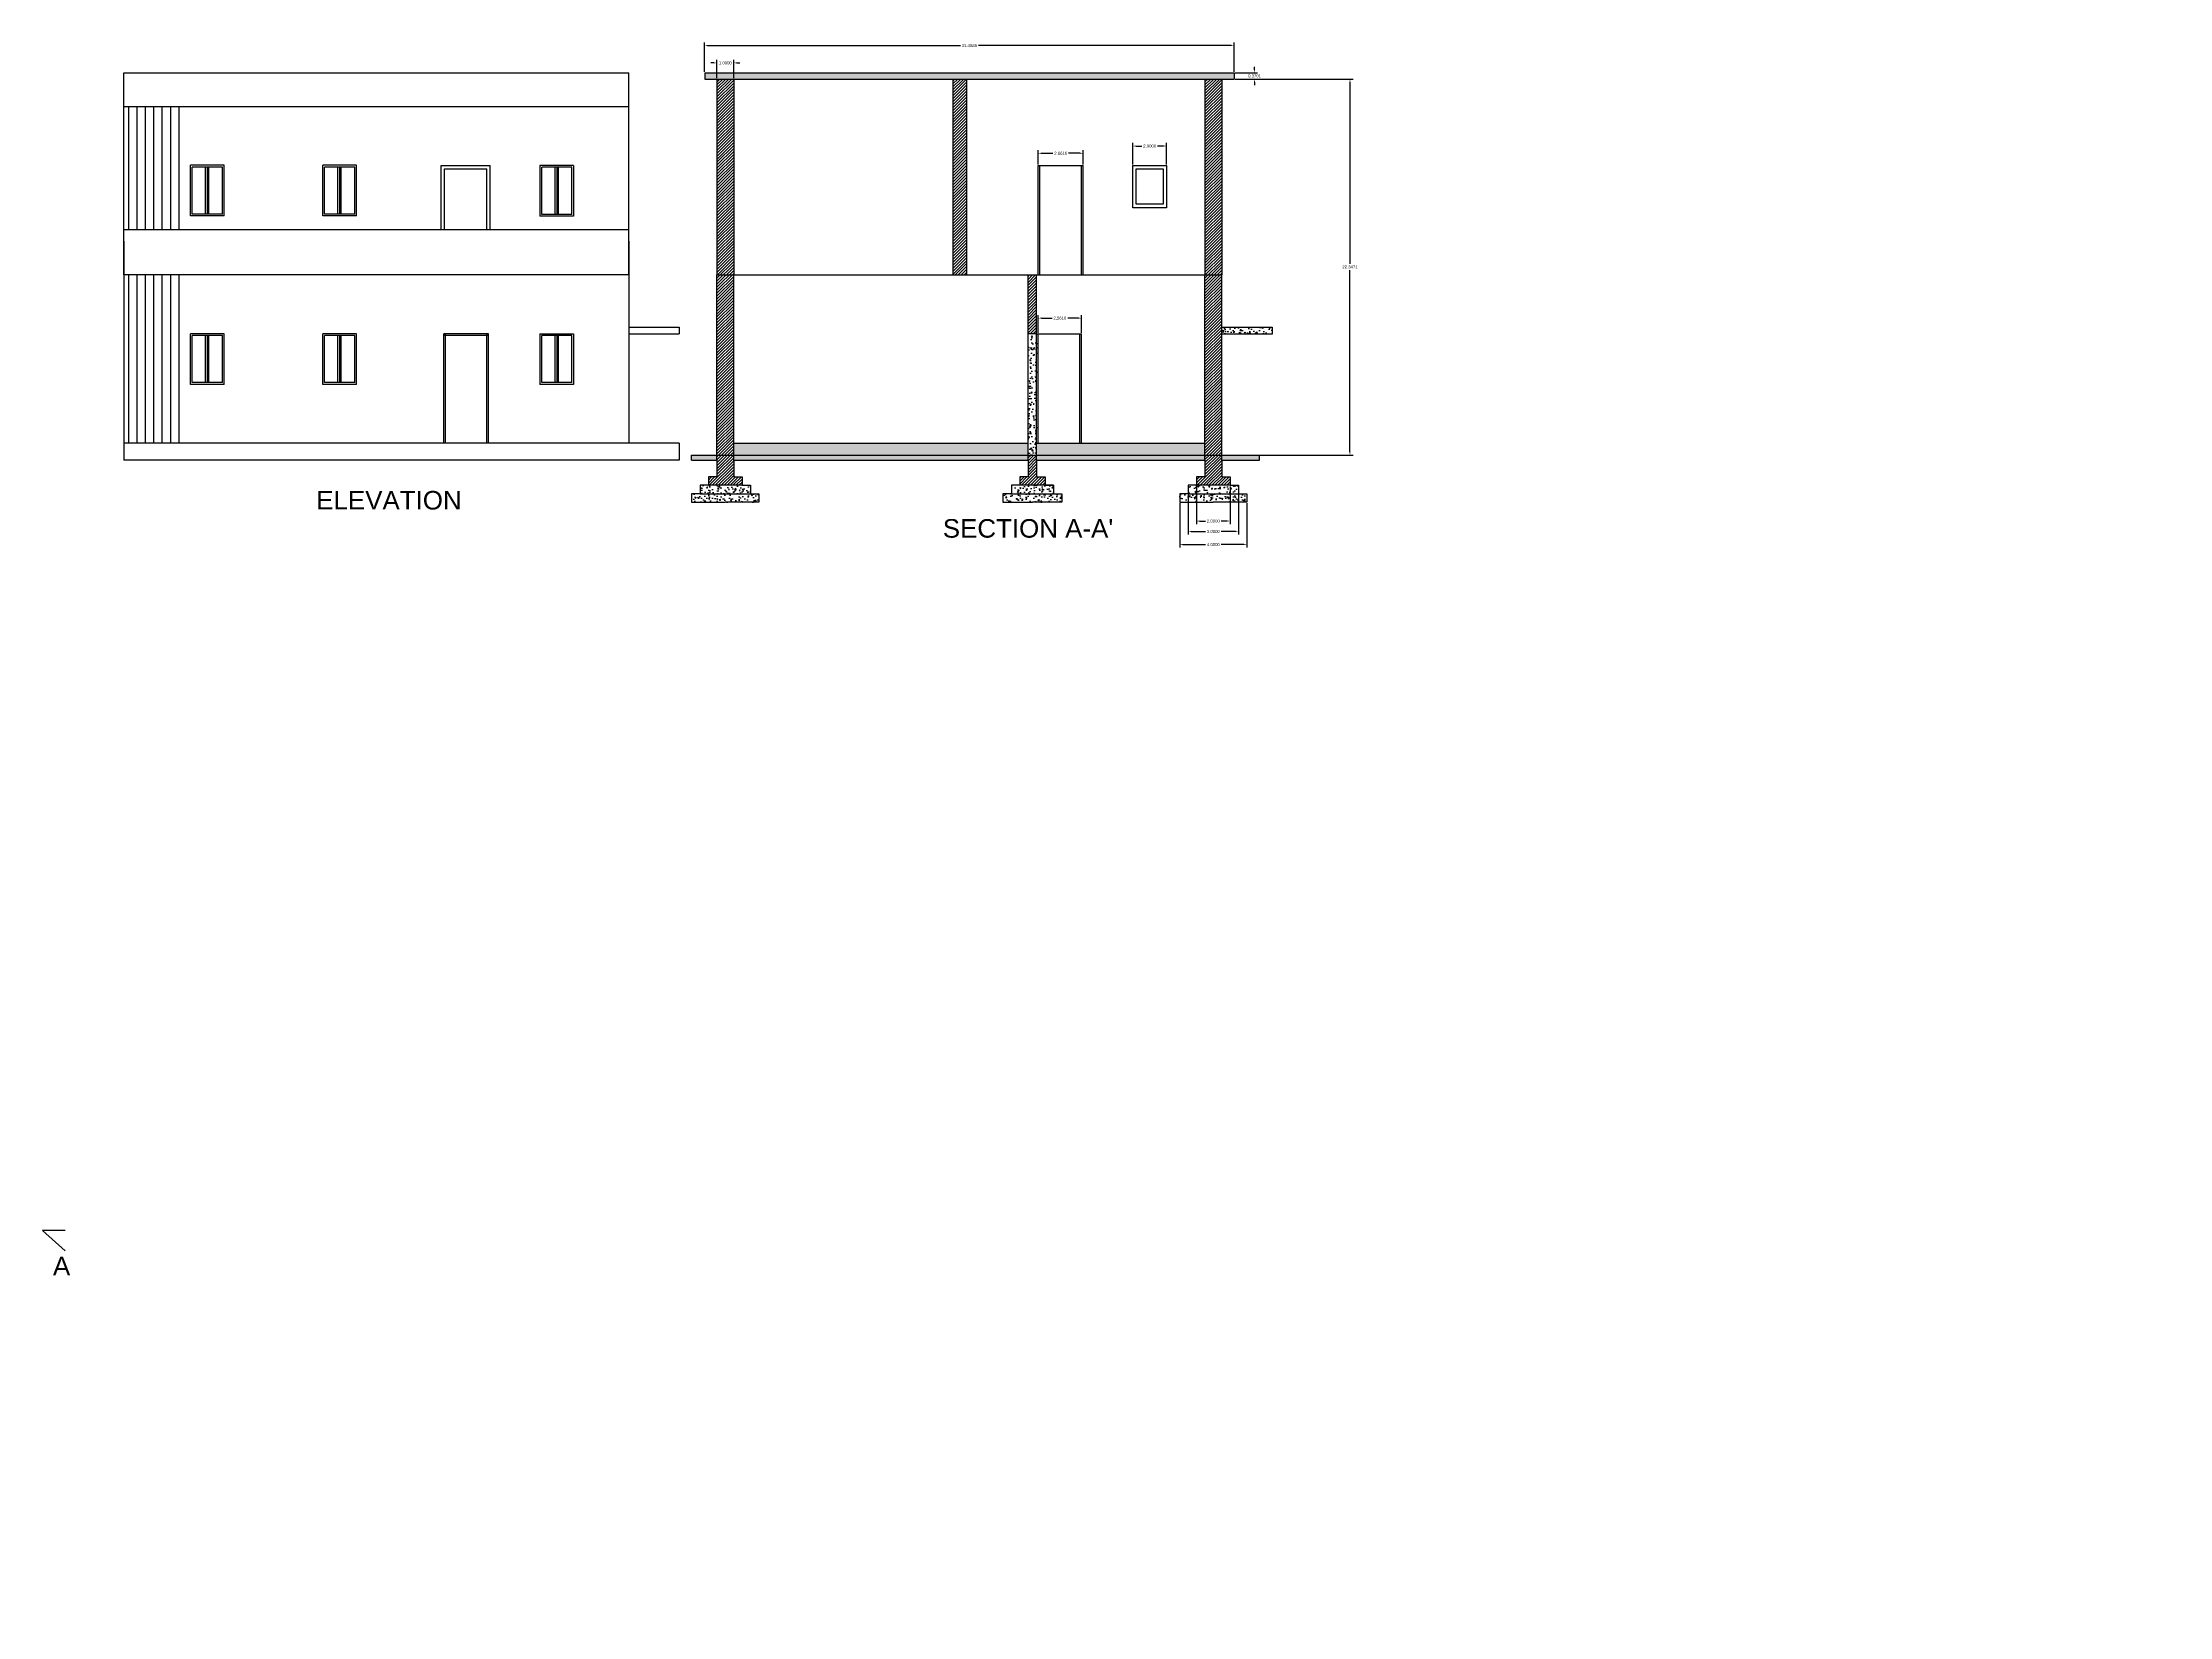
# Model space of a CAD drawing. Header units: metres. Extents: x -31 to 95, y -39 to 55.
import ezdxf

# ---------------------------------------------------------------- set-up
doc = ezdxf.new("R2010")
doc.units = ezdxf.units.M
doc.header["$MEASUREMENT"] = 0
doc.styles.get("Standard").update_dxf_attribs({"font": 'arial.ttf'})
doc.dimstyles.get("Standard").update_dxf_attribs({"dimtxt": 0.18, "dimasz": 0.18, "dimexe": 0.18, "dimexo": 0.0625, "dimgap": 0.09, "dimtad": 0, "dimtih": 1, "dimtoh": 1, "dimdec": 4, "dimzin": 0, "dimdsep": 46, "dimtxsty": 'Standard', "dimcen": 0.09, "dimadec": 0, "dimazin": 0, "dimtfac": 1, "dimtdec": 4, "dimtofl": 0, "dimtmove": 0, "dimatfit": 3, "dimfxl": 1, "dimtolj": 1, "dimtzin": 0, "dimarcsym": 0})
pattern_1 = [(45, (0, 2.59832), (-0.08838835, 0.08838835), [])]
pattern_2 = [(50, (0, 2.5983), (0.645534, -0.056477), [0.0675, -0.7425]), (355, (0, 2.5983), (-0.124876, 0.676973), [0.054, -0.594]), (100.4514, (0.0538, 2.5936), (0.520658, 0.620496), [0.057366, -0.631028]), (46.1842, (0, 2.7783), (0.960517, -0.148967), [0.10125, -1.11375]), (96.6356, (0.08, 2.7659), (0.841196, 0.876707), [0.08605, -0.946542]), (351.1842, (0, 2.7783), (0.841196, 0.876707), [0.081, -0.891]), (21, (0.09, 2.7333), (0.5372163, -0.362357), [0.0675, -0.7425]), (326, (0.09, 2.7333), (0.218984, 0.652635), [0.054, -0.594]), (71.4514, (0.13477, 2.7031), (0.7562, 0.290278), [0.057366, -0.631028]), (37.5, (0, 2.59832), (0.0109439, 0.2996045), [0, -0.5868, 0, -0.603, 0, -0.59625]), (7.5, (0, 2.59832), (0.2367626, 0.3549705), [0, -0.3438, 0, -0.5733, 0, -0.22725]), (327.5, (-0.2007, 2.59832), (0.4804402, -0.0202994), [0, -0.225, 0, -0.702, 0, -0.9315]), (317.5, (-0.2907, 2.5983), (0.5248676, 0.0900945), [0, -0.2925, 0, -0.4662, 0, -0.6615])]
pattern_3 = [(37.5, (0, 2.59832), (-0.0056694, 0.17341414), [0, -0.1368, 0, -0.153, 0, -0.14625]), (7.5, (0, 2.59832), (0.1592799, 0.2539931), [0, -0.0738, 0, -0.1233, 0, -0.04725]), (327.5, (-0.1107, 2.59832), (0.28027277, 0.0005093), [0, -0.045, 0, -0.162, 0, -0.2115]), (317.5, (-0.1107, 2.59832), (0.2705514, 0.0789908), [0, -0.0225, 0, -0.1062, 0, -0.1215])]

# ---------------------------------------------------------------- blocks, each defined once
blk = doc.blocks.new('*D11')
at = {"color": 0, "lineweight": -2, "transparency": 16777216}
for p, q in [((39.97, 53.15), (41.3, 53.15)), ((41.12, 53.33), (41.12, 53.51)), ((39.97, 52.78), (41.3, 52.78)), ((41.12, 52.6), (41.12, 52.42))]:
    blk.add_line(p, q, dxfattribs=at)
at = {"color": 0, "transparency": 16777216}
for points in [[(41.09, 53.33), (41.15, 53.33), (41.12, 53.15)], [(41.09, 52.6), (41.15, 52.6), (41.12, 52.78)]]:
    blk.add_solid(points, dxfattribs=at)
at = {"layer": 'Defpoints', "color": 0, "transparency": 16777216}
for p in [(39.9, 53.15), (39.9, 52.78), (41.12, 52.78)]:
    blk.add_point(p, dxfattribs=at)
at = {"color": 0, "transparency": 16777216, "insert": (41.12, 52.97), "char_height": 0.18, "attachment_point": 5}
blk.add_mtext('\\A1;0.3701', dxfattribs=at)
blk = doc.blocks.new('*D12')
at = {"color": 0, "lineweight": -2, "transparency": 16777216}
for p, q in [((33.89, 47.7), (33.89, 48.98)), ((34.07, 48.8), (34.43, 48.8)), ((35.71, 48.8), (35.36, 48.8)), ((35.89, 47.7), (35.89, 48.98))]:
    blk.add_line(p, q, dxfattribs=at)
at = {"color": 0, "transparency": 16777216}
for points in [[(34.07, 48.83), (34.07, 48.77), (33.89, 48.8)], [(35.71, 48.83), (35.71, 48.77), (35.89, 48.8)]]:
    blk.add_solid(points, dxfattribs=at)
at = {"layer": 'Defpoints', "color": 0, "transparency": 16777216}
for p in [(35.89, 48.8), (33.89, 47.63), (35.89, 47.63)]:
    blk.add_point(p, dxfattribs=at)
at = {"color": 0, "transparency": 16777216, "insert": (34.89, 48.8), "char_height": 0.18, "attachment_point": 5}
blk.add_mtext('\\A1;2.0000', dxfattribs=at)
blk = doc.blocks.new('*D13')
at = {"color": 0, "lineweight": -2, "transparency": 16777216}
for p, q in [((28.27, 47.7), (28.27, 48.55)), ((28.45, 48.37), (29.13, 48.37)), ((30.75, 48.37), (30.06, 48.37)), ((30.93, 47.7), (30.93, 48.55))]:
    blk.add_line(p, q, dxfattribs=at)
at = {"color": 0, "transparency": 16777216}
for points in [[(28.45, 48.4), (28.45, 48.34), (28.27, 48.37)], [(30.75, 48.4), (30.75, 48.34), (30.93, 48.37)]]:
    blk.add_solid(points, dxfattribs=at)
at = {"layer": 'Defpoints', "color": 0, "transparency": 16777216}
for p in [(30.93, 48.37), (28.27, 47.63), (30.93, 47.63)]:
    blk.add_point(p, dxfattribs=at)
at = {"color": 0, "transparency": 16777216, "insert": (29.6, 48.37), "char_height": 0.18, "attachment_point": 5}
blk.add_mtext('\\A1;2.6616', dxfattribs=at)
blk = doc.blocks.new('*D14')
at = {"color": 0, "lineweight": -2, "transparency": 16777216}
for p, q in [((28.27, 37.7), (28.27, 38.75)), ((28.45, 38.57), (29.09, 38.57)), ((30.65, 38.57), (30.02, 38.57)), ((30.83, 37.7), (30.83, 38.75))]:
    blk.add_line(p, q, dxfattribs=at)
at = {"color": 0, "transparency": 16777216}
for points in [[(28.45, 38.6), (28.45, 38.54), (28.27, 38.57)], [(30.65, 38.6), (30.65, 38.54), (30.83, 38.57)]]:
    blk.add_solid(points, dxfattribs=at)
at = {"layer": 'Defpoints', "color": 0, "transparency": 16777216}
for p in [(30.83, 38.57), (28.27, 37.63), (30.83, 37.63)]:
    blk.add_point(p, dxfattribs=at)
at = {"color": 0, "transparency": 16777216, "insert": (29.55, 38.57), "char_height": 0.18, "attachment_point": 5}
blk.add_mtext('\\A1;2.5616', dxfattribs=at)
blk = doc.blocks.new('*D15')
at = {"color": 0, "lineweight": -2, "transparency": 16777216}
for p, q in [((37.67, 28.57), (37.67, 26.33)), ((39.67, 28.57), (39.67, 26.33)), ((37.85, 26.51), (38.2, 26.51)), ((39.49, 26.51), (39.13, 26.51))]:
    blk.add_line(p, q, dxfattribs=at)
at = {"color": 0, "transparency": 16777216}
for points in [[(37.85, 26.54), (37.85, 26.48), (37.67, 26.51)], [(39.49, 26.54), (39.49, 26.48), (39.67, 26.51)]]:
    blk.add_solid(points, dxfattribs=at)
at = {"layer": 'Defpoints', "color": 0, "transparency": 16777216}
for p in [(37.67, 28.63), (39.67, 28.63), (39.67, 26.51)]:
    blk.add_point(p, dxfattribs=at)
at = {"color": 0, "transparency": 16777216, "insert": (38.67, 26.51), "char_height": 0.18, "attachment_point": 5}
blk.add_mtext('\\A1;2.0000', dxfattribs=at)
blk = doc.blocks.new('*D16')
at = {"color": 0, "lineweight": -2, "transparency": 16777216}
for p, q in [((37.17, 28.07), (37.17, 25.71)), ((40.17, 28.07), (40.17, 25.71)), ((37.35, 25.89), (38.21, 25.89)), ((39.99, 25.89), (39.13, 25.89))]:
    blk.add_line(p, q, dxfattribs=at)
at = {"color": 0, "transparency": 16777216}
for points in [[(37.35, 25.92), (37.35, 25.86), (37.17, 25.89)], [(39.99, 25.92), (39.99, 25.86), (40.17, 25.89)]]:
    blk.add_solid(points, dxfattribs=at)
at = {"layer": 'Defpoints', "color": 0, "transparency": 16777216}
for p in [(37.17, 28.13), (40.17, 28.13), (40.17, 25.89)]:
    blk.add_point(p, dxfattribs=at)
at = {"color": 0, "transparency": 16777216, "insert": (38.67, 25.89), "char_height": 0.18, "attachment_point": 5}
blk.add_mtext('\\A1;3.0000', dxfattribs=at)
blk = doc.blocks.new('*D17')
at = {"color": 0, "lineweight": -2, "transparency": 16777216}
for p, q in [((36.67, 27.57), (36.67, 24.93)), ((40.67, 27.57), (40.67, 24.93)), ((36.85, 25.11), (38.2, 25.11)), ((40.49, 25.11), (39.14, 25.11))]:
    blk.add_line(p, q, dxfattribs=at)
at = {"color": 0, "transparency": 16777216}
for points in [[(36.85, 25.14), (36.85, 25.08), (36.67, 25.11)], [(40.49, 25.14), (40.49, 25.08), (40.67, 25.11)]]:
    blk.add_solid(points, dxfattribs=at)
at = {"layer": 'Defpoints', "color": 0, "transparency": 16777216}
for p in [(36.67, 27.63), (40.67, 27.63), (40.67, 25.11)]:
    blk.add_point(p, dxfattribs=at)
at = {"color": 0, "transparency": 16777216, "insert": (38.67, 25.11), "char_height": 0.18, "attachment_point": 5}
blk.add_mtext('\\A1;4.0000', dxfattribs=at)
blk = doc.blocks.new('*D18')
at = {"color": 0, "lineweight": -2, "transparency": 16777216}
for p, q in [((8.44, 53.21), (8.44, 54.95)), ((8.62, 54.77), (23.64, 54.77)), ((39.72, 54.77), (24.71, 54.77)), ((39.9, 53.21), (39.9, 54.95))]:
    blk.add_line(p, q, dxfattribs=at)
at = {"color": 0, "transparency": 16777216}
for points in [[(8.62, 54.8), (8.62, 54.74), (8.44, 54.77)], [(39.72, 54.8), (39.72, 54.74), (39.9, 54.77)]]:
    blk.add_solid(points, dxfattribs=at)
at = {"layer": 'Defpoints', "color": 0, "transparency": 16777216}
for p in [(39.9, 54.77), (8.44, 53.15), (39.9, 53.15)]:
    blk.add_point(p, dxfattribs=at)
at = {"color": 0, "transparency": 16777216, "insert": (24.17, 54.77), "char_height": 0.18, "attachment_point": 5}
blk.add_mtext('\\A1;31.4586', dxfattribs=at)
blk = doc.blocks.new('*D20')
at = {"color": 0, "lineweight": -2, "transparency": 16777216}
for p, q in [((8.99, 53.74), (8.81, 53.74)), ((9.17, 52.84), (9.17, 53.92)), ((10.17, 52.84), (10.17, 53.92)), ((10.35, 53.74), (10.53, 53.74))]:
    blk.add_line(p, q, dxfattribs=at)
at = {"color": 0, "transparency": 16777216}
for points in [[(8.99, 53.77), (8.99, 53.71), (9.17, 53.74)], [(10.35, 53.77), (10.35, 53.71), (10.17, 53.74)]]:
    blk.add_solid(points, dxfattribs=at)
at = {"layer": 'Defpoints', "color": 0, "transparency": 16777216}
for p in [(10.17, 53.74), (9.17, 52.78), (10.17, 52.78)]:
    blk.add_point(p, dxfattribs=at)
at = {"color": 0, "transparency": 16777216, "insert": (9.67, 53.74), "char_height": 0.18, "attachment_point": 5}
blk.add_mtext('\\A1;1.0000', dxfattribs=at)
blk = doc.blocks.new('*D22')
at = {"color": 0, "lineweight": -2, "transparency": 16777216}
for p, q in [((39.97, 52.78), (46.97, 52.78)), ((46.79, 52.6), (46.79, 41.79)), ((46.79, 30.61), (46.79, 41.43)), ((39.97, 30.43), (46.97, 30.43))]:
    blk.add_line(p, q, dxfattribs=at)
at = {"color": 0, "transparency": 16777216}
for points in [[(46.76, 52.6), (46.82, 52.6), (46.79, 52.78)], [(46.76, 30.61), (46.82, 30.61), (46.79, 30.43)]]:
    blk.add_solid(points, dxfattribs=at)
at = {"layer": 'Defpoints', "color": 0, "transparency": 16777216}
for p in [(39.9, 52.78), (39.9, 30.43), (46.79, 30.43)]:
    blk.add_point(p, dxfattribs=at)
at = {"color": 0, "transparency": 16777216, "insert": (46.79, 41.61), "char_height": 0.18, "attachment_point": 5}
blk.add_mtext('\\A1;22.3471', dxfattribs=at)

msp = doc.modelspace()

# ---------------------------------------------------------------- hatches: boundary and pattern name
h = msp.add_hatch()
h.set_pattern_fill('AR-CONC', color=256, scale=0.09)
h.set_pattern_definition(pattern_2)
h.paths.add_polyline_path([(39.90305, 53.15206), (8.44449, 53.15206), (8.44449, 52.78199), (9.16969, 52.78199), (39.90305, 52.78199)])
h = msp.add_hatch()
h.set_pattern_fill('ANSI31', color=256)
h.set_pattern_definition(pattern_1)
h.paths.add_polyline_path([(39.16969, 52.78199), (38.16969, 52.78199), (38.16969, 41.13492), (39.16969, 41.13492)])
h.paths.add_polyline_path([(39.16969, 41.13492), (38.16969, 41.13492), (38.16969, 30.43492), (39.16969, 30.43492)])
h.paths.add_polyline_path([(23.19529, 41.13492), (24.00749, 41.13492), (24.00749, 52.78199), (23.19529, 52.78199)])
h.paths.add_polyline_path([(9.16969, 41.13492), (10.16969, 41.13492), (10.16969, 52.78199), (9.16969, 52.78199)])
h.paths.add_polyline_path([(10.16969, 41.13492), (9.16969, 41.13492), (9.16969, 30.43492), (10.16969, 30.43492)])
h = msp.add_hatch()
h.set_pattern_fill('ANSI31', color=256)
h.set_pattern_definition(pattern_1)
h.paths.add_polyline_path([(28.16969, 41.13492), (27.66969, 41.13492), (27.66969, 37.63492), (28.16969, 37.63492)])
h.paths.add_polyline_path([(44.91779, -18.92247), (46.79198, -18.92247), (46.79198, -16.65134), (44.91779, -16.65134)], flags=9)
h.paths.add_polyline_path([(-30.56095, -18.92247), (-28.97846, -18.92247), (-28.97846, -16.65134), (-30.56095, -16.65134)], flags=9)
h.paths.add_polyline_path([(22.24946, 24.90086), (32.93227, 24.90086), (32.93227, 27.17199), (22.24946, 27.17199)], flags=9)
h.paths.add_polyline_path([(-15.03576, 26.57486), (-5.84298, 26.57486), (-5.84298, 28.84599), (-15.03576, 28.84599)], flags=9)
h.paths.add_polyline_path([(14.79724, -29.98639), (25.52742, -29.98639), (25.52742, -27.71526), (14.79724, -27.71526)], flags=9)
h.paths.add_polyline_path([(-19.43576, -29.38415), (-6.31041, -29.38415), (-6.31041, -27.11302), (-19.43576, -27.11302)], flags=9)
h.paths.add_polyline_path([(47.63172, -19.40326), (70.75125, -19.40326), (70.75125, -17.13213), (47.63172, -17.13213)], flags=9)
h.paths.add_polyline_path([(46.09201, -38.53431), (55.60881, -38.53431), (55.60881, -36.26318), (46.09201, -36.26318)], flags=9)
h.paths.add_polyline_path([(62.89745, -38.59861), (71.74667, -38.59861), (71.74667, -36.32748), (62.89745, -36.32748)], flags=9)
h.paths.add_polyline_path([(79.77753, -38.47076), (86.23157, -38.47076), (86.23157, -36.19963), (79.77753, -36.19963)], flags=9)
h.paths.add_polyline_path([(79.82263, -34.65777), (85.85042, -34.65777), (85.85042, -32.38664), (79.82263, -32.38664)], flags=9)
h.paths.add_polyline_path([(62.72058, -34.70252), (67.80563, -34.70252), (67.80563, -32.43139), (62.72058, -32.43139)], flags=9)
h.paths.add_polyline_path([(46.42416, -34.53067), (53.81868, -34.53067), (53.81868, -32.25954), (46.42416, -32.25954)], flags=9)
h.paths.add_polyline_path([(72.19897, -30.59133), (79.93705, -30.59133), (79.93705, -28.3202), (72.19897, -28.3202)], flags=9)
h.paths.add_polyline_path([(46.43318, -30.57179), (51.86029, -30.57179), (51.86029, -28.30066), (46.43318, -28.30066)], flags=9)
h.paths.add_polyline_path([(46.51438, -26.7267), (95.48616, -26.7267), (95.48616, -24.45557), (46.51438, -24.45557)], flags=9)
h.paths.add_polyline_path([(46.54369, -22.76888), (89.38996, -22.76888), (89.38996, -20.49775), (46.54369, -20.49775)], flags=9)
h = msp.add_hatch()
h.set_pattern_fill('AR-CONC', color=256, scale=0.09)
h.set_pattern_definition(pattern_2)
h.paths.add_polyline_path([(39.16969, 38.03492), (39.16969, 37.63492), (42.16943, 37.63492), (42.16943, 38.03492)])
h = msp.add_hatch()
h.set_pattern_fill('AR-CONC', color=256, scale=0.09)
h.set_pattern_definition(pattern_2)
h.paths.add_polyline_path([(28.16969, 37.63492), (27.66969, 37.63492), (27.66969, 30.43492), (28.16969, 30.43492)])
h = msp.add_hatch()
h.set_pattern_fill('AR-SAND', color=256, scale=0.09)
h.set_pattern_definition(pattern_3)
h.paths.add_polyline_path([(9.16969, 30.43492), (7.67038, 30.43492), (7.67038, 30.13492), (9.16969, 30.13492)])
h.paths.add_polyline_path([(41.40688, 30.43492), (39.16969, 30.43492), (39.16969, 30.13492), (41.40688, 30.13492)])
h.paths.add_polyline_path([(38.16969, 30.43492), (28.16969, 30.43492), (28.16969, 30.13492), (38.16969, 30.13492)])
h = msp.add_hatch()
h.set_pattern_fill('ANSI31', color=256)
h.set_pattern_definition(pattern_1)
h.paths.add_polyline_path([(9.16969, 29.13492), (8.66969, 29.13492), (8.66969, 28.63492), (10.66969, 28.63492), (10.66969, 29.13492), (10.16969, 29.13492), (10.16969, 30.13492), (10.16969, 30.43492), (9.16969, 30.43492), (9.16969, 30.09667)])
h = msp.add_hatch()
h.set_pattern_fill('AR-CONC', color=256, scale=0.09)
h.set_pattern_definition(pattern_2)
h.paths.add_polyline_path([(27.66969, 30.43492), (27.66969, 31.13492), (10.16969, 31.13492), (10.16969, 30.43492)])
h.paths.add_polyline_path([(38.16969, 30.43492), (38.16969, 31.13492), (28.16969, 31.13492), (28.16969, 30.43492)])
h = msp.add_hatch()
h.set_pattern_fill('AR-SAND', color=256, scale=0.09)
h.set_pattern_definition(pattern_3)
h.paths.add_polyline_path([(27.66969, 30.13492), (27.66969, 30.43492), (10.16969, 30.43492), (10.16969, 30.13492)])
h = msp.add_hatch()
h.set_pattern_fill('ANSI31', color=256)
h.set_pattern_definition(pattern_1)
h.paths.add_polyline_path([(27.66969, 29.13492), (27.16969, 29.13492), (27.16969, 28.63492), (28.66969, 28.63492), (28.66969, 29.13492), (28.16969, 29.13492), (28.16969, 30.13492), (28.16969, 30.43492), (27.66969, 30.43492), (27.66969, 30.09667)])
h = msp.add_hatch()
h.set_pattern_fill('ANSI31', color=256)
h.set_pattern_definition(pattern_1)
h.paths.add_polyline_path([(39.16969, 29.13492), (39.16969, 30.13492), (39.16969, 30.43492), (38.16969, 30.43492), (38.16969, 30.13492), (38.16969, 29.13492), (37.66969, 29.13492), (37.66969, 28.63492), (39.66969, 28.63492), (39.66969, 29.13492)])
h = msp.add_hatch()
h.set_pattern_fill('AR-CONC', color=256, scale=0.09)
h.set_pattern_definition(pattern_2)
h.paths.add_polyline_path([(8.16969, 28.13492), (7.66969, 28.13492), (7.66969, 27.63492), (9.66969, 27.63492), (11.66969, 27.63492), (11.66969, 28.13492), (11.16969, 28.13492)])
h = msp.add_hatch()
h.set_pattern_fill('AR-CONC', color=256, scale=0.09)
h.set_pattern_definition(pattern_2)
h.paths.add_polyline_path([(8.66969, 28.63492), (8.16969, 28.63492), (8.16969, 28.13492), (11.16969, 28.13492), (11.16969, 28.63492), (10.66969, 28.63492)])
h = msp.add_hatch()
h.set_pattern_fill('AR-CONC', color=256, scale=0.09)
h.set_pattern_definition(pattern_2)
h.paths.add_polyline_path([(27.91969, 27.63492), (29.66969, 27.63492), (29.66969, 28.13492), (26.66969, 28.13492), (26.16969, 28.13492), (26.16969, 27.63492)])
h = msp.add_hatch()
h.set_pattern_fill('AR-CONC', color=256, scale=0.09)
h.set_pattern_definition(pattern_2)
h.paths.add_polyline_path([(29.16969, 28.13492), (29.16969, 28.63492), (28.66969, 28.63492), (27.16969, 28.63492), (26.66969, 28.63492), (26.66969, 28.13492)])
h.paths.add_polyline_path([(40.16969, 28.13492), (40.16969, 28.63492), (39.66969, 28.63492), (37.66969, 28.63492), (37.16969, 28.63492), (37.16969, 28.13492)])
h = msp.add_hatch()
h.set_pattern_fill('AR-CONC', color=256, scale=0.09)
h.set_pattern_definition(pattern_2)
h.paths.add_polyline_path([(37.16969, 28.13492), (36.66969, 28.13492), (36.66969, 27.63492), (38.66969, 27.63492), (40.66969, 27.63492), (40.66969, 28.13492), (40.16969, 28.13492)])
h = msp.add_hatch()
h.set_pattern_fill('AR-CONC', color=256, scale=0.5)
h.paths.add_polyline_path([(29.16969, 26.0366), (28.66969, 26.0366), (27.16969, 26.0366), (26.66969, 26.0366), (26.66969, 25.5366), (29.16969, 25.5366)])
h = msp.add_hatch()
h.set_pattern_fill('AR-CONC', color=256, scale=0.5)
h.paths.add_polyline_path([(29.16969, 26.0366), (28.66969, 26.0366), (27.16969, 26.0366), (26.66969, 26.0366), (26.66969, 25.5366), (29.16969, 25.5366)])

# ---------------------------------------------------------------- linework, layer by layer
for p, q in [((-26.06458, 41.13492), (-26.06458, 53.15206)), ((-26.06458, 53.15206), (3.93542, 53.15206)), ((3.93542, 41.13492), (3.93542, 53.15206)), ((8.44449, 53.15206), (39.90305, 53.15206)), ((8.44449, 53.15206), (8.44449, 52.78199)), ((39.90305, 53.15206), (39.90305, 52.78199)), ((8.44449, 52.78199), (9.16969, 52.78199)), ((9.16969, 52.78199), (9.16969, 41.13492)), ((9.16969, 52.78199), (39.90305, 52.78199)), ((10.16969, 52.78199), (10.16969, 41.13492)), ((23.19529, 52.78199), (23.19529, 41.13492)), ((24.00749, 52.78199), (24.00749, 41.13492)), ((38.16969, 52.78199), (38.16969, 41.13492)), ((39.16969, 52.78199), (39.16969, 41.13492)), ((-26.06458, 51.15206), (3.93542, 51.15206)), ((-25.80369, 51.15206), (-25.80369, 43.82322)), ((-25.30369, 51.15206), (-25.30369, 43.82322)), ((-24.80369, 51.15206), (-24.80369, 43.82322)), ((-24.30369, 51.15206), (-24.30369, 43.82322)), ((-23.80369, 51.15206), (-23.80369, 43.82322)), ((-23.30369, 51.15206), (-23.30369, 43.82322)), ((-22.80369, 51.15206), (-22.80369, 43.82322)), ((-20.11111, 47.65206), (-22.11111, 47.65206)), ((-22.11111, 44.65206), (-22.11111, 47.65206)), ((-20.21111, 47.55206), (-22.01111, 47.55206)), ((-22.01111, 44.75206), (-22.01111, 47.55206)), ((-21.21111, 44.75206), (-21.21111, 47.55206)), ((-21.11111, 47.55206), (-21.11111, 44.75206)), ((-21.01111, 44.75206), (-21.01111, 47.55206)), ((-20.21111, 44.75206), (-20.21111, 47.55206)), ((-20.11111, 44.65206), (-20.11111, 47.65206)), ((-12.24754, 47.65206), (-14.24754, 47.65206)), ((-14.24754, 44.65206), (-14.24754, 47.65206)), ((-12.34754, 47.55206), (-14.14754, 47.55206)), ((-14.14754, 44.75206), (-14.14754, 47.55206)), ((-13.34754, 44.75206), (-13.34754, 47.55206)), ((-13.24754, 47.55206), (-13.24754, 44.75206)), ((-13.14754, 44.75206), (-13.14754, 47.55206)), ((-12.34754, 44.75206), (-12.34754, 47.55206)), ((-12.24754, 44.65206), (-12.24754, 47.65206)), ((-7.21297, 47.43975), (-7.21288, 47.43975)), ((-7.21288, 43.82322), (-7.21288, 47.63975)), ((-7.21288, 47.63975), (-4.30544, 47.63849)), ((-7.01288, 47.63966), (-7.01288, 47.63975)), ((-7.01288, 43.82322), (-7.01288, 47.43966)), ((-7.01288, 47.43966), (-4.50544, 47.43857)), ((-4.50544, 43.82322), (-4.50544, 47.43857)), ((-4.30544, 43.82322), (-4.30544, 47.63849)), ((-1.34237, 47.63492), (-1.34237, 44.63492)), ((0.65763, 47.63492), (-1.34237, 47.63492)), ((0.55763, 47.53492), (-1.24237, 47.53492)), ((-1.24237, 44.73492), (-1.24237, 47.53492)), ((-0.44237, 44.73492), (-0.44237, 47.53492)), ((-0.34237, 47.53492), (-0.34237, 44.73492)), ((-0.24237, 44.73492), (-0.24237, 47.53492)), ((0.55763, 44.73492), (0.55763, 47.53492)), ((0.65763, 47.63492), (0.65763, 44.63492)), ((28.26726, 41.13492), (28.26726, 47.63492)), ((28.26726, 47.63492), (30.92883, 47.63492)), ((28.36726, 41.13492), (28.36726, 47.63492)), ((30.82883, 41.13492), (30.82883, 47.63492)), ((30.92883, 41.13492), (30.92883, 47.63492)), ((-20.11111, 44.65206), (-22.11111, 44.65206)), ((-20.21111, 44.75206), (-22.01111, 44.75206)), ((-12.24754, 44.65206), (-14.24754, 44.65206)), ((-12.34754, 44.75206), (-14.14754, 44.75206)), ((0.65763, 44.63492), (-1.34237, 44.63492)), ((0.55763, 44.73492), (-1.24237, 44.73492)), ((3.93542, 43.82322), (-26.06458, 43.82322)), ((-26.06458, 43.13492), (-26.06458, 30.13492)), ((3.93542, 43.13492), (3.93542, 38.03492)), ((3.93542, 41.13492), (-26.06458, 41.13492)), ((3.93542, 41.13492), (-26.06458, 41.13492)), ((-25.80369, 41.13492), (-25.80369, 31.13492)), ((-25.30369, 41.13492), (-25.30369, 31.13492)), ((-24.80369, 41.13492), (-24.80369, 31.13492)), ((-24.30369, 41.13492), (-24.30369, 31.13492)), ((-23.80369, 41.13492), (-23.80369, 31.13492)), ((-23.30369, 41.13492), (-23.30369, 31.13492)), ((-22.80369, 41.13492), (-22.80369, 31.13492)), ((9.16969, 30.09667), (9.16969, 41.13492)), ((9.16969, 41.13492), (39.16969, 41.13492)), ((10.16969, 30.09667), (10.16969, 41.13492)), ((27.66969, 30.09667), (27.66969, 41.13492)), ((28.16969, 30.09667), (28.16969, 41.13492)), ((38.16969, 30.13492), (38.16969, 41.13492)), ((39.16969, 30.13492), (39.16969, 41.13492)), ((3.93542, 38.03492), (6.93542, 38.03492)), ((3.93542, 38.03492), (3.93542, 37.63492)), ((6.93542, 38.03492), (6.93542, 37.63492)), ((39.16969, 38.03492), (42.16943, 38.03492)), ((42.16943, 38.03492), (42.16943, 37.63492)), ((-22.11111, 34.63492), (-22.11111, 37.63492)), ((-20.11111, 37.63492), (-22.11111, 37.63492)), ((-22.01111, 34.73492), (-22.01111, 37.53492)), ((-20.21111, 37.53492), (-22.01111, 37.53492)), ((-21.21111, 34.73492), (-21.21111, 37.53492)), ((-21.11111, 37.53492), (-21.11111, 34.73492)), ((-21.01111, 34.73492), (-21.01111, 37.53492)), ((-20.21111, 34.73492), (-20.21111, 37.53492)), ((-20.11111, 34.63492), (-20.11111, 37.63492)), ((-14.24754, 34.63492), (-14.24754, 37.63492)), ((-12.24754, 37.63492), (-14.24754, 37.63492)), ((-12.34754, 37.53492), (-14.14754, 37.53492)), ((-14.14754, 34.73492), (-14.14754, 37.53492)), ((-13.34754, 34.73492), (-13.34754, 37.53492)), ((-13.24754, 37.53492), (-13.24754, 34.73492)), ((-13.14754, 34.73492), (-13.14754, 37.53492)), ((-12.34754, 34.73492), (-12.34754, 37.53492)), ((-12.24754, 34.63492), (-12.24754, 37.63492)), ((-4.40274, 37.63492), (-7.06431, 37.63492)), ((-7.06431, 31.13492), (-7.06431, 37.63492)), ((-4.40274, 37.63492), (-7.06431, 37.63492)), ((-4.40274, 37.53492), (-7.06431, 37.53492)), ((-6.96431, 31.13492), (-6.96431, 37.63492)), ((-4.50274, 31.13492), (-4.50274, 37.63492)), ((-4.40274, 31.13492), (-4.40274, 37.63492)), ((-1.34237, 37.63492), (-1.34237, 34.63492)), ((-1.34237, 37.63492), (0.65763, 37.63492)), ((0.55763, 37.53492), (-1.24237, 37.53492)), ((-1.24237, 34.73492), (-1.24237, 37.53492)), ((-0.44237, 34.73492), (-0.44237, 37.53492)), ((-0.34237, 37.53492), (-0.34237, 34.73492)), ((-0.24237, 34.73492), (-0.24237, 37.53492)), ((0.55763, 34.73492), (0.55763, 37.53492)), ((0.65763, 37.63492), (0.65763, 34.63492)), ((3.93542, 37.63492), (6.93542, 37.63492)), ((3.93542, 37.63492), (3.93542, 31.13492)), ((28.16969, 37.63492), (27.66969, 37.63492)), ((28.16969, 31.13492), (28.16969, 37.63492)), ((28.16969, 37.63492), (30.83126, 37.63492)), ((28.26969, 31.13492), (28.26969, 37.63492)), ((30.73126, 31.13492), (30.73126, 37.63492)), ((30.83126, 31.13492), (30.83126, 37.63492)), ((39.16969, 37.63492), (42.16943, 37.63492)), ((-20.11111, 34.63492), (-22.11111, 34.63492)), ((-20.21111, 34.73492), (-22.01111, 34.73492)), ((-12.24754, 34.63492), (-14.24754, 34.63492)), ((-12.34754, 34.73492), (-14.14754, 34.73492)), ((0.65763, 34.63492), (-1.34237, 34.63492)), ((0.55763, 34.73492), (-1.24237, 34.73492)), ((6.93542, 31.13492), (-26.06458, 31.13492)), ((6.93542, 31.13492), (6.93542, 30.13492)), ((7.67038, 30.43492), (41.40688, 30.43492)), ((7.67038, 30.13492), (7.67038, 30.43492)), ((10.16969, 31.13492), (27.66969, 31.13492)), ((28.16969, 31.13492), (38.16969, 31.13492)), ((41.40688, 30.13492), (41.40688, 30.43492)), ((6.93542, 30.13492), (-26.06458, 30.13492)), ((7.67038, 30.13492), (9.16969, 30.13492)), ((10.16969, 30.13492), (27.66969, 30.13492)), ((28.16969, 30.13492), (38.16969, 30.13492)), ((39.16969, 30.13492), (41.40688, 30.13492)), ((8.16969, 28.13492), (11.16969, 28.13492)), ((10.66969, 28.63492), (8.66969, 28.63492)), ((26.66969, 28.13492), (29.66969, 28.13492)), ((29.16969, 28.63492), (27.16969, 28.63492)), ((37.16969, 28.13492), (40.16969, 28.13492)), ((39.66969, 28.63492), (37.66969, 28.63492)), ((-29.56342, -15.65761), (-30.90234, -15.65761)), ((-30.90234, -15.65761), (-29.56342, -16.87055))]:
    msp.add_line(p, q)
for points in [[(-21.21111, 44.89903), (-21.21111, 47.4038)], [(-13.34754, 44.89903), (-13.34754, 47.4038)], [(-4.50544, 43.82322), (-4.50544, 47.18302)], [(-0.44237, 44.88189), (-0.44237, 47.38667)], [(35.8919, 47.63492), (35.8919, 45.63492), (35.8919, 45.13492), (33.8919, 45.13492), (33.8919, 47.63492), (35.8919, 47.63492)], [(-21.21111, 34.88189), (-21.21111, 37.38667)], [(-13.34754, 34.88189), (-13.34754, 37.38667)], [(-4.50274, 31.29281), (-4.50274, 37.48868)], [(-0.44237, 34.88189), (-0.44237, 37.38667)], [(9.16969, 30.13492), (9.16969, 29.13492), (8.66969, 29.13492), (8.66969, 28.63492), (8.16969, 28.63492), (8.16969, 28.13492), (7.66969, 28.13492), (7.66969, 27.63492), (9.66969, 27.63492)], [(10.16969, 30.13492), (10.16969, 29.13492), (10.66969, 29.13492), (10.66969, 28.63492), (11.16969, 28.63492), (11.16969, 28.13492), (11.66969, 28.13492), (11.66969, 27.63492), (9.66969, 27.63492)], [(27.66969, 30.13492), (27.66969, 29.13492), (27.16969, 29.13492), (27.16969, 28.63492), (26.66969, 28.63492), (26.66969, 28.13492), (26.16969, 28.13492), (26.16969, 27.63492), (27.91969, 27.63492)], [(28.16969, 30.13492), (28.16969, 29.13492), (28.66969, 29.13492), (28.66969, 28.63492), (29.16969, 28.63492), (29.16969, 28.13492), (29.66969, 28.13492), (29.66969, 27.63492), (27.91969, 27.63492)], [(38.16969, 30.13492), (38.16969, 29.13492), (37.66969, 29.13492), (37.66969, 28.63492), (37.16969, 28.63492), (37.16969, 28.13492), (36.66969, 28.13492), (36.66969, 27.63492), (38.66969, 27.63492)], [(39.16969, 30.13492), (39.16969, 29.13492), (39.66969, 29.13492), (39.66969, 28.63492), (40.16969, 28.63492), (40.16969, 28.13492), (40.66969, 28.13492), (40.66969, 27.63492), (38.66969, 27.63492)]]:
    msp.add_lwpolyline(points)
msp.add_lwpolyline([(35.6919, 47.43492), (35.6919, 45.63492), (35.6919, 45.33492), (34.0919, 45.33492), (34.0919, 47.43492)], close=True)

# ---------------------------------------------------------------- texts
at = {"attachment_point": 1}
for s, width, insert, char_height in [('ELEVATION', 35.3047279, (-14.63844, 28.29832), 1.102111), ("SECTION A-A'", 35.3047279, (22.59415, 26.62431), 1.1021113), ('A', 2.6849092, (-30.28317, -17.21856), 1.10211)]:
    msp.add_mtext_dynamic_manual_height_columns(s, width=width, gutter_width=1, heights=[0], dxfattribs=dict(at, insert=insert, char_height=char_height))

# ---------------------------------------------------------------- dimensions: what is measured, and where the dimension line sits
for base, p1, p2, picture, middle in [((39.90305, 54.77098), (8.44449, 53.15206), (39.90305, 53.15206), '*D18', (24.17377, 54.77098)), ((10.16969, 53.74217), (9.16969, 52.78199), (10.16969, 52.78199), '*D20', (9.66969, 53.74217)), ((30.92883, 48.37271), (28.26726, 47.63492), (30.92883, 47.63492), '*D13', (29.59804, 48.37271)), ((35.8919, 48.8008), (33.8919, 47.63492), (35.8919, 47.63492), '*D12', (34.8919, 48.8008)), ((30.83126, 38.57166), (28.26969, 37.63492), (30.83126, 37.63492), '*D14', (29.55048, 38.57166)), ((40.16969, 25.89033), (37.16969, 28.13492), (40.16969, 28.13492), '*D16', (38.66969, 25.89033)), ((39.66969, 26.51253), (37.66969, 28.63492), (39.66969, 28.63492), '*D15', (38.66969, 26.51253)), ((40.66969, 25.1058), (36.66969, 27.63492), (40.66969, 27.63492), '*D17', (38.66969, 25.1058))]:
    dim = msp.add_linear_dim(base=base, p1=p1, p2=p2, dimstyle='Standard')
    dim.commit()
    dim.dimension.update_dxf_attribs({"geometry": picture, "text_midpoint": middle})
for base, p1, p2, picture, middle in [((41.11518, 52.78199), (39.90305, 53.15206), (39.90305, 52.78199), '*D11', (41.11518, 52.96702)), ((46.78775, 30.43492), (39.90305, 52.78199), (39.90305, 30.43492), '*D22', (46.78775, 41.60845))]:
    dim = msp.add_linear_dim(base=base, p1=p1, p2=p2, angle=90, dimstyle='Standard')
    dim.commit()
    dim.dimension.update_dxf_attribs({"geometry": picture, "text_midpoint": middle})

doc.saveas('drawing.dxf')
